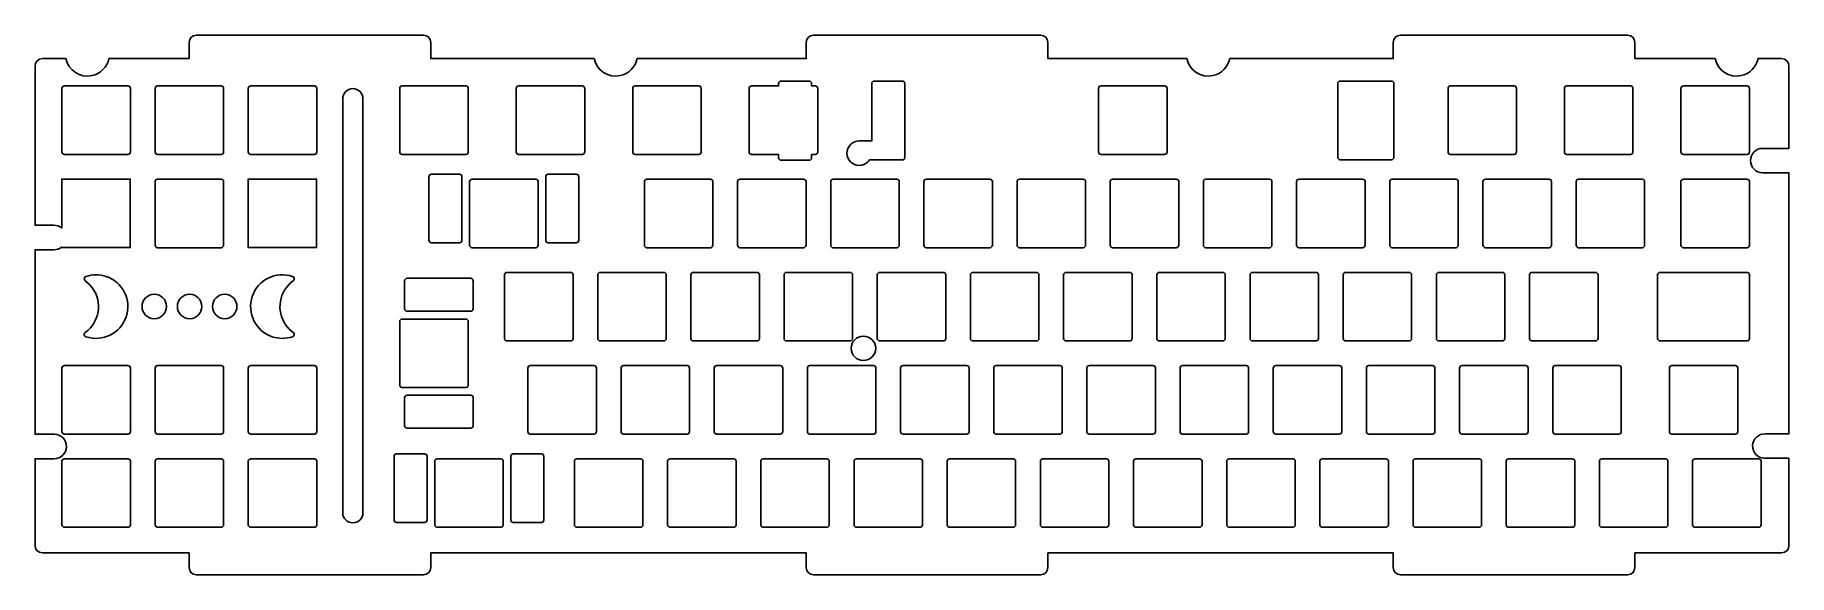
# Model space of a CAD drawing. Header units: millimetres. Extents: x -31 to 328, y 50 to 160.
import ezdxf

# ---------------------------------------------------------------- set-up
doc = ezdxf.new("R2010")
doc.units = ezdxf.units.MM
doc.header["$MEASUREMENT"] = 0
doc.layers.get('0').update_dxf_attribs({"lineweight": 0})

# ---------------------------------------------------------------- blocks, each defined once
blk = doc.blocks.new('Block_1')
at = {"color": 18, "lineweight": 25, "true_color": 0x000000}
blk.add_open_spline([(247.23, 150.57), (247.23, 150.57), (247.23, 135.5), (247.23, 135.5), (247.23, 135.22), (247, 135), (246.73, 135), (246.73, 135), (236.23, 135), (236.23, 135), (235.95, 135), (235.73, 135.22), (235.73, 135.5), (235.73, 135.5), (235.73, 150.58), (235.73, 150.58), (235.73, 150.85), (235.95, 151.08), (236.23, 151.08), (236.23, 151.08), (246.73, 151.08), (246.73, 151.08), (247, 151.08), (247.23, 150.85), (247.23, 150.57)], degree=3, knots=[0, 0, 0, 0, 1, 1, 1, 2, 2, 2, 3, 3, 3, 4, 4, 4, 5, 5, 5, 6, 6, 6, 7, 7, 7, 8, 8, 8, 8], dxfattribs=at)
blk = doc.blocks.new('Block_0')
at = {"color": 18, "lineweight": 25, "true_color": 0x000000}
blk.add_open_spline([(129.41, 149.57), (129.41, 149.57), (129.41, 136.57), (129.41, 136.57), (129.41, 136.36), (129.29, 136.18), (129.1, 136.11), (129.04, 136.08), (128.98, 136.07), (128.91, 136.07), (128.91, 136.07), (128.17, 136.07), (128.17, 136.07), (128.17, 136.07), (128.17, 135.39), (128.17, 135.39), (128.17, 135.11), (127.95, 134.89), (127.68, 134.89), (127.68, 134.89), (121.93, 134.89), (121.93, 134.89), (121.65, 134.89), (121.43, 135.11), (121.43, 135.39), (121.43, 135.39), (121.43, 136.07), (121.43, 136.07), (121.43, 136.07), (115.91, 136.07), (115.91, 136.07), (115.85, 136.07), (115.78, 136.08), (115.72, 136.11), (115.54, 136.19), (115.41, 136.36), (115.41, 136.57), (115.41, 136.57), (115.41, 149.57), (115.41, 149.57), (115.41, 149.68), (115.44, 149.78), (115.5, 149.86), (115.51, 149.87), (115.52, 149.89), (115.54, 149.9), (115.55, 149.92), (115.57, 149.93), (115.58, 149.94), (115.59, 149.96), (115.61, 149.97), (115.63, 149.98), (115.68, 150.02), (115.74, 150.05), (115.81, 150.06), (115.84, 150.07), (115.88, 150.07), (115.91, 150.07), (115.91, 150.07), (121.43, 150.07), (121.43, 150.07), (121.43, 150.07), (121.43, 150.58), (121.43, 150.58), (121.43, 150.85), (121.65, 151.08), (121.93, 151.08), (121.93, 151.08), (127.68, 151.08), (127.68, 151.08), (127.95, 151.08), (128.17, 150.85), (128.17, 150.58), (128.17, 150.58), (128.17, 150.07), (128.17, 150.07), (128.17, 150.07), (128.91, 150.07), (128.91, 150.07), (129.19, 150.07), (129.41, 149.85), (129.41, 149.57)], degree=3, knots=[0, 0, 0, 0, 1, 1, 1, 2, 2, 2, 3, 3, 3, 4, 4, 4, 5, 5, 5, 6, 6, 6, 7, 7, 7, 8, 8, 8, 9, 9, 9, 10, 10, 10, 11, 11, 11, 12, 12, 12, 13, 13, 13, 14, 14, 14, 15, 15, 15, 16, 16, 16, 17, 17, 17, 18, 18, 18, 19, 19, 19, 20, 20, 20, 21, 21, 21, 22, 22, 22, 23, 23, 23, 24, 24, 24, 25, 25, 25, 26, 26, 26, 27, 27, 27, 27], dxfattribs=at)
blk.add_blockref('Block_1', (0, 0))

msp = doc.modelspace()

# ---------------------------------------------------------------- linework, layer by layer
at = {"color": 18, "lineweight": 25, "true_color": 0x000000}
msp.add_lwpolyline([(26.98, 117.03), (12.98, 117.03), (12.98, 131.03), (26.98, 131.03)], close=True, dxfattribs=at)
for centre in [(-6.22, 105), (1, 105), (8.18, 105), (138.77, 96.45)]:
    msp.add_circle(centre, 2.5, dxfattribs=at)
for points, knots in [([(-25.12, 121.02), (-25.12, 121.02), (-25.12, 131.03), (-25.12, 131.03), (-25.12, 131.03), (-11.12, 131.03), (-11.12, 131.03), (-11.12, 131.03), (-11.12, 117.03), (-11.12, 117.03), (-11.12, 117.03), (-25.12, 117.03), (-25.12, 117.03), (-25.12, 117.03), (-25.12, 117.18), (-25.12, 117.18), (-25.58, 116.8), (-26.15, 116.6), (-26.74, 116.6), (-26.74, 116.6), (-30.59, 116.6), (-30.59, 116.6), (-30.59, 116.6), (-30.59, 78.89), (-30.59, 78.89), (-30.59, 78.89), (-26.72, 78.89), (-26.72, 78.89), (-26.69, 78.89), (-26.66, 78.89), (-26.62, 78.89), (-25.24, 78.87), (-24.14, 77.72), (-24.17, 76.34), (-24.2, 74.96), (-25.34, 73.87), (-26.72, 73.89), (-26.72, 73.89), (-30.59, 73.89), (-30.59, 73.89), (-30.59, 73.89), (-30.59, 56.15), (-30.59, 56.15), (-30.59, 55.32), (-29.92, 54.65), (-29.09, 54.65), (-29.09, 54.65), (0.91, 54.65), (0.91, 54.65), (0.91, 54.65), (0.91, 51.65), (0.91, 51.65), (0.91, 50.82), (1.58, 50.15), (2.41, 50.15), (2.41, 50.15), (48.81, 50.15), (48.81, 50.15), (49.64, 50.15), (50.31, 50.82), (50.31, 51.65), (50.31, 51.65), (50.31, 54.65), (50.31, 54.65), (50.31, 54.65), (127.08, 54.65), (127.08, 54.65), (127.08, 54.65), (127.08, 51.65), (127.08, 51.65), (127.08, 50.82), (127.75, 50.15), (128.58, 50.15), (128.58, 50.15), (174.98, 50.15), (174.98, 50.15), (175.81, 50.15), (176.48, 50.82), (176.48, 51.65), (176.48, 51.65), (176.48, 54.65), (176.48, 54.65), (176.48, 54.65), (247.08, 54.65), (247.08, 54.65), (247.08, 54.65), (247.08, 51.65), (247.08, 51.65), (247.08, 50.82), (247.75, 50.15), (248.58, 50.15), (248.58, 50.15), (294.98, 50.15), (294.98, 50.15), (295.81, 50.15), (296.48, 50.82), (296.48, 51.65), (296.48, 51.65), (296.48, 54.65), (296.48, 54.65), (296.48, 54.65), (326.48, 54.65), (326.48, 54.65), (327.31, 54.65), (327.98, 55.32), (327.98, 56.15), (327.98, 56.15), (327.98, 73.97), (327.98, 73.97), (327.98, 73.97), (322.96, 73.97), (322.96, 73.97), (322.96, 73.97), (322.96, 73.98), (322.96, 73.98), (321.58, 74.02), (320.5, 75.18), (320.55, 76.56), (320.6, 77.94), (321.76, 79.02), (323.14, 78.97), (323.14, 78.97), (327.98, 78.97), (327.98, 78.97), (327.98, 78.97), (327.98, 132.32), (327.98, 132.32), (327.98, 132.32), (322.63, 132.32), (322.63, 132.32), (322.63, 132.32), (322.63, 132.32), (322.63, 132.32), (321.25, 132.32), (320.13, 133.44), (320.13, 134.82), (320.13, 136.2), (321.25, 137.32), (322.63, 137.32), (322.63, 137.32), (327.98, 137.32), (327.98, 137.32), (327.98, 137.32), (327.98, 154.16), (327.98, 154.16), (327.98, 154.99), (327.31, 155.66), (326.48, 155.66), (326.48, 155.66), (321.68, 155.66), (321.68, 155.66), (321.32, 153.91), (319.95, 152.55), (318.2, 152.18), (315.77, 151.67), (313.38, 153.23), (312.87, 155.66), (312.87, 155.66), (296.48, 155.66), (296.48, 155.66), (296.48, 155.66), (296.48, 158.96), (296.48, 158.96), (296.48, 159.79), (295.81, 160.46), (294.98, 160.46), (294.98, 160.46), (248.58, 160.46), (248.58, 160.46), (247.75, 160.46), (247.08, 159.79), (247.08, 158.96), (247.08, 158.96), (247.08, 155.66), (247.08, 155.66), (247.08, 155.66), (213.68, 155.66), (213.68, 155.66), (213.32, 153.91), (211.95, 152.55), (210.2, 152.18), (207.77, 151.67), (205.38, 153.23), (204.87, 155.66), (204.87, 155.66), (176.48, 155.66), (176.48, 155.66), (176.48, 155.66), (176.48, 158.96), (176.48, 158.96), (176.48, 159.79), (175.81, 160.46), (174.98, 160.46), (174.98, 160.46), (128.58, 160.46), (128.58, 160.46), (127.75, 160.46), (127.08, 159.79), (127.08, 158.96), (127.08, 158.96), (127.08, 155.66), (127.08, 155.66), (127.08, 155.66), (92.52, 155.66), (92.52, 155.66), (92.15, 153.91), (90.78, 152.55), (89.03, 152.18), (86.6, 151.67), (84.22, 153.23), (83.71, 155.66), (83.71, 155.66), (50.31, 155.66), (50.31, 155.66), (50.31, 155.66), (50.31, 158.96), (50.31, 158.96), (50.31, 159.79), (49.64, 160.46), (48.81, 160.46), (48.81, 160.46), (2.41, 160.46), (2.41, 160.46), (1.58, 160.46), (0.91, 159.79), (0.91, 158.96), (0.91, 158.96), (0.91, 155.66), (0.91, 155.66), (0.91, 155.66), (-15.48, 155.66), (-15.48, 155.66), (-15.85, 153.91), (-17.22, 152.55), (-18.97, 152.18), (-21.4, 151.67), (-23.78, 153.23), (-24.29, 155.66), (-24.29, 155.66), (-29.09, 155.66), (-29.09, 155.66), (-29.92, 155.66), (-30.59, 154.99), (-30.59, 154.16), (-30.59, 154.16), (-30.59, 121.6), (-30.59, 121.6), (-30.59, 121.6), (-26.74, 121.6), (-26.74, 121.6), (-26.74, 121.6), (-26.74, 121.6), (-26.74, 121.6), (-26.15, 121.61), (-25.58, 121.4), (-25.12, 121.02)], [0, 0, 0, 0, 1, 1, 1, 2, 2, 2, 3, 3, 3, 4, 4, 4, 5, 5, 5, 6, 6, 6, 7, 7, 7, 8, 8, 8, 9, 9, 9, 10, 10, 10, 11, 11, 11, 12, 12, 12, 13, 13, 13, 14, 14, 14, 15, 15, 15, 16, 16, 16, 17, 17, 17, 18, 18, 18, 19, 19, 19, 20, 20, 20, 21, 21, 21, 22, 22, 22, 23, 23, 23, 24, 24, 24, 25, 25, 25, 26, 26, 26, 27, 27, 27, 28, 28, 28, 29, 29, 29, 30, 30, 30, 31, 31, 31, 32, 32, 32, 33, 33, 33, 34, 34, 34, 35, 35, 35, 36, 36, 36, 37, 37, 37, 38, 38, 38, 39, 39, 39, 40, 40, 40, 41, 41, 41, 42, 42, 42, 43, 43, 43, 44, 44, 44, 45, 45, 45, 46, 46, 46, 47, 47, 47, 48, 48, 48, 49, 49, 49, 50, 50, 50, 51, 51, 51, 52, 52, 52, 53, 53, 53, 54, 54, 54, 55, 55, 55, 56, 56, 56, 57, 57, 57, 58, 58, 58, 59, 59, 59, 60, 60, 60, 61, 61, 61, 62, 62, 62, 63, 63, 63, 64, 64, 64, 65, 65, 65, 66, 66, 66, 67, 67, 67, 68, 68, 68, 69, 69, 69, 70, 70, 70, 71, 71, 71, 72, 72, 72, 73, 73, 73, 74, 74, 74, 75, 75, 75, 76, 76, 76, 77, 77, 77, 78, 78, 78, 79, 79, 79, 80, 80, 80, 81, 81, 81, 82, 82, 82, 83, 83, 83, 84, 84, 84, 85, 85, 85, 85]), ([(147.22, 150.57), (147.22, 150.57), (147.22, 135.45), (147.22, 135.45), (147.22, 135.18), (147, 134.95), (146.72, 134.95), (146.72, 134.95), (139.98, 134.95), (139.98, 134.95), (139.53, 134.28), (138.76, 133.83), (137.89, 133.83), (136.51, 133.83), (135.39, 134.95), (135.39, 136.33), (135.39, 137.71), (136.51, 138.83), (137.89, 138.83), (137.89, 138.83), (140.47, 138.83), (140.47, 138.83), (140.47, 138.83), (140.47, 150.57), (140.47, 150.57), (140.47, 150.85), (140.7, 151.07), (140.98, 151.07), (140.98, 151.07), (146.72, 151.07), (146.72, 151.07), (147, 151.07), (147.22, 150.85), (147.22, 150.57)], [0, 0, 0, 0, 1, 1, 1, 2, 2, 2, 3, 3, 3, 4, 4, 4, 5, 5, 5, 6, 6, 6, 7, 7, 7, 8, 8, 8, 9, 9, 9, 10, 10, 10, 11, 11, 11, 11]), ([(-24.59, 150.07), (-24.59, 150.07), (-11.59, 150.07), (-11.59, 150.07), (-11.31, 150.07), (-11.09, 149.85), (-11.09, 149.57), (-11.09, 149.57), (-11.09, 136.57), (-11.09, 136.57), (-11.09, 136.29), (-11.31, 136.07), (-11.59, 136.07), (-11.59, 136.07), (-24.59, 136.07), (-24.59, 136.07), (-24.86, 136.07), (-25.09, 136.29), (-25.09, 136.57), (-25.09, 136.57), (-25.09, 149.57), (-25.09, 149.57), (-25.09, 149.85), (-24.86, 150.07), (-24.59, 150.07)], [0, 0, 0, 0, 1, 1, 1, 2, 2, 2, 3, 3, 3, 4, 4, 4, 5, 5, 5, 6, 6, 6, 7, 7, 7, 8, 8, 8, 8]), ([(7.46, 136.07), (7.46, 136.07), (-5.54, 136.07), (-5.54, 136.07), (-5.81, 136.07), (-6.04, 136.29), (-6.04, 136.57), (-6.04, 136.57), (-6.04, 149.57), (-6.04, 149.57), (-6.04, 149.85), (-5.81, 150.07), (-5.54, 150.07), (-5.54, 150.07), (7.46, 150.07), (7.46, 150.07), (7.74, 150.07), (7.96, 149.85), (7.96, 149.57), (7.96, 149.57), (7.96, 136.57), (7.96, 136.57), (7.96, 136.29), (7.74, 136.07), (7.46, 136.07)], [0, 0, 0, 0, 1, 1, 1, 2, 2, 2, 3, 3, 3, 4, 4, 4, 5, 5, 5, 6, 6, 6, 7, 7, 7, 8, 8, 8, 8]), ([(27.01, 149.57), (27.01, 149.85), (26.79, 150.07), (26.51, 150.07), (26.51, 150.07), (13.51, 150.07), (13.51, 150.07), (13.24, 150.07), (13.01, 149.85), (13.01, 149.57), (13.01, 149.57), (13.01, 136.57), (13.01, 136.57), (13.01, 136.29), (13.24, 136.07), (13.51, 136.07), (13.51, 136.07), (26.51, 136.07), (26.51, 136.07), (26.79, 136.07), (27.01, 136.29), (27.01, 136.57), (27.01, 136.57), (27.01, 149.57), (27.01, 149.57)], [0, 0, 0, 0, 1, 1, 1, 2, 2, 2, 3, 3, 3, 4, 4, 4, 5, 5, 5, 6, 6, 6, 7, 7, 7, 8, 8, 8, 8]), ([(32.32, 62.85), (32.32, 61.71), (33.25, 60.78), (34.38, 60.78), (35.52, 60.78), (36.45, 61.71), (36.45, 62.85), (36.45, 62.85), (36.45, 147.46), (36.45, 147.46), (36.45, 148.6), (35.52, 149.52), (34.38, 149.52), (33.25, 149.52), (32.32, 148.6), (32.32, 147.46), (32.32, 147.46), (32.32, 62.85), (32.32, 62.85)], [0, 0, 0, 0, 1, 1, 1, 2, 2, 2, 3, 3, 3, 4, 4, 4, 5, 5, 5, 6, 6, 6, 6]), ([(43.97, 136.57), (43.97, 136.57), (43.97, 149.57), (43.97, 149.57), (43.97, 149.85), (44.19, 150.07), (44.47, 150.07), (44.47, 150.07), (57.47, 150.07), (57.47, 150.07), (57.75, 150.07), (57.97, 149.85), (57.97, 149.57), (57.97, 149.57), (57.97, 136.57), (57.97, 136.57), (57.97, 136.29), (57.75, 136.07), (57.47, 136.07), (57.47, 136.07), (44.47, 136.07), (44.47, 136.07), (44.19, 136.07), (43.97, 136.29), (43.97, 136.57)], [0, 0, 0, 0, 1, 1, 1, 2, 2, 2, 3, 3, 3, 4, 4, 4, 5, 5, 5, 6, 6, 6, 7, 7, 7, 8, 8, 8, 8]), ([(81.28, 136.07), (81.56, 136.07), (81.78, 136.29), (81.78, 136.57), (81.78, 136.57), (81.78, 149.57), (81.78, 149.57), (81.78, 149.85), (81.56, 150.07), (81.28, 150.07), (81.28, 150.07), (68.28, 150.07), (68.28, 150.07), (68.01, 150.07), (67.78, 149.85), (67.78, 149.57), (67.78, 149.57), (67.78, 136.57), (67.78, 136.57), (67.78, 136.29), (68.01, 136.07), (68.28, 136.07), (68.28, 136.07), (81.28, 136.07), (81.28, 136.07)], [0, 0, 0, 0, 1, 1, 1, 2, 2, 2, 3, 3, 3, 4, 4, 4, 5, 5, 5, 6, 6, 6, 7, 7, 7, 8, 8, 8, 8]), ([(91.59, 136.57), (91.59, 136.57), (91.59, 149.57), (91.59, 149.57), (91.59, 149.85), (91.82, 150.07), (92.09, 150.07), (92.09, 150.07), (105.09, 150.07), (105.09, 150.07), (105.37, 150.07), (105.59, 149.85), (105.59, 149.57), (105.59, 149.57), (105.59, 136.57), (105.59, 136.57), (105.59, 136.29), (105.37, 136.07), (105.09, 136.07), (105.09, 136.07), (92.09, 136.07), (92.09, 136.07), (91.82, 136.07), (91.59, 136.29), (91.59, 136.57)], [0, 0, 0, 0, 1, 1, 1, 2, 2, 2, 3, 3, 3, 4, 4, 4, 5, 5, 5, 6, 6, 6, 7, 7, 7, 8, 8, 8, 8]), ([(115.72, 136.11), (115.53, 136.18), (115.41, 136.36), (115.41, 136.57), (115.41, 136.57), (115.41, 149.57), (115.41, 149.57), (115.41, 149.68), (115.44, 149.78), (115.5, 149.86), (115.44, 149.78), (115.41, 149.68), (115.41, 149.57), (115.41, 149.57), (115.41, 136.57), (115.41, 136.57), (115.41, 136.36), (115.54, 136.19), (115.72, 136.11)], [0, 0, 0, 0, 1, 1, 1, 2, 2, 2, 3, 3, 3, 4, 4, 4, 5, 5, 5, 6, 6, 6, 6]), ([(200.84, 149.57), (200.84, 149.57), (200.84, 136.57), (200.84, 136.57), (200.84, 136.29), (200.62, 136.07), (200.34, 136.07), (200.34, 136.07), (187.34, 136.07), (187.34, 136.07), (187.07, 136.07), (186.84, 136.29), (186.84, 136.57), (186.84, 136.57), (186.84, 149.57), (186.84, 149.57), (186.84, 149.85), (187.07, 150.07), (187.34, 150.07), (187.34, 150.07), (200.34, 150.07), (200.34, 150.07), (200.62, 150.07), (200.84, 149.85), (200.84, 149.57)], [0, 0, 0, 0, 1, 1, 1, 2, 2, 2, 3, 3, 3, 4, 4, 4, 5, 5, 5, 6, 6, 6, 7, 7, 7, 8, 8, 8, 8]), ([(272.28, 149.57), (272.28, 149.57), (272.28, 136.57), (272.28, 136.57), (272.28, 136.29), (272.06, 136.07), (271.78, 136.07), (271.78, 136.07), (258.78, 136.07), (258.78, 136.07), (258.51, 136.07), (258.28, 136.29), (258.28, 136.57), (258.28, 136.57), (258.28, 149.57), (258.28, 149.57), (258.28, 149.85), (258.51, 150.07), (258.78, 150.07), (258.78, 150.07), (271.78, 150.07), (271.78, 150.07), (272.06, 150.07), (272.28, 149.85), (272.28, 149.57)], [0, 0, 0, 0, 1, 1, 1, 2, 2, 2, 3, 3, 3, 4, 4, 4, 5, 5, 5, 6, 6, 6, 7, 7, 7, 8, 8, 8, 8]), ([(282.59, 150.07), (282.59, 150.07), (295.59, 150.07), (295.59, 150.07), (295.87, 150.07), (296.09, 149.85), (296.09, 149.57), (296.09, 149.57), (296.09, 136.57), (296.09, 136.57), (296.09, 136.29), (295.87, 136.07), (295.59, 136.07), (295.59, 136.07), (282.59, 136.07), (282.59, 136.07), (282.32, 136.07), (282.09, 136.29), (282.09, 136.57), (282.09, 136.57), (282.09, 149.57), (282.09, 149.57), (282.09, 149.85), (282.32, 150.07), (282.59, 150.07)], [0, 0, 0, 0, 1, 1, 1, 2, 2, 2, 3, 3, 3, 4, 4, 4, 5, 5, 5, 6, 6, 6, 7, 7, 7, 8, 8, 8, 8]), ([(306.41, 150.07), (306.13, 150.07), (305.91, 149.85), (305.91, 149.57), (305.91, 149.57), (305.91, 136.57), (305.91, 136.57), (305.91, 136.29), (306.13, 136.07), (306.41, 136.07), (306.41, 136.07), (319.41, 136.07), (319.41, 136.07), (319.68, 136.07), (319.91, 136.29), (319.91, 136.57), (319.91, 136.57), (319.91, 149.57), (319.91, 149.57), (319.91, 149.85), (319.68, 150.07), (319.41, 150.07), (319.41, 150.07), (306.41, 150.07), (306.41, 150.07)], [0, 0, 0, 0, 1, 1, 1, 2, 2, 2, 3, 3, 3, 4, 4, 4, 5, 5, 5, 6, 6, 6, 7, 7, 7, 8, 8, 8, 8]), ([(-5.54, 131.02), (-5.81, 131.02), (-6.04, 130.8), (-6.04, 130.52), (-6.04, 130.52), (-6.04, 117.52), (-6.04, 117.52), (-6.04, 117.24), (-5.81, 117.02), (-5.54, 117.02), (-5.54, 117.02), (7.46, 117.02), (7.46, 117.02), (7.74, 117.02), (7.96, 117.24), (7.96, 117.52), (7.96, 117.52), (7.96, 130.52), (7.96, 130.52), (7.96, 130.8), (7.74, 131.02), (7.46, 131.02), (7.46, 131.02), (-5.54, 131.02), (-5.54, 131.02)], [0, 0, 0, 0, 1, 1, 1, 2, 2, 2, 3, 3, 3, 4, 4, 4, 5, 5, 5, 6, 6, 6, 7, 7, 7, 8, 8, 8, 8]), ([(56.69, 131.52), (56.69, 131.52), (56.69, 118.52), (56.69, 118.52), (56.69, 118.24), (56.47, 118.02), (56.19, 118.02), (56.19, 118.02), (50.44, 118.02), (50.44, 118.02), (50.17, 118.02), (49.94, 118.24), (49.94, 118.52), (49.94, 118.52), (49.94, 131.52), (49.94, 131.52), (49.94, 131.8), (50.17, 132.02), (50.44, 132.02), (50.44, 132.02), (56.19, 132.02), (56.19, 132.02), (56.47, 132.02), (56.69, 131.8), (56.69, 131.52)], [0, 0, 0, 0, 1, 1, 1, 2, 2, 2, 3, 3, 3, 4, 4, 4, 5, 5, 5, 6, 6, 6, 7, 7, 7, 8, 8, 8, 8]), ([(58.76, 131.02), (58.76, 131.02), (71.76, 131.02), (71.76, 131.02), (72.03, 131.02), (72.26, 130.8), (72.26, 130.52), (72.26, 130.52), (72.26, 117.52), (72.26, 117.52), (72.26, 117.24), (72.03, 117.02), (71.76, 117.02), (71.76, 117.02), (58.76, 117.02), (58.76, 117.02), (58.48, 117.02), (58.26, 117.24), (58.26, 117.52), (58.26, 117.52), (58.26, 130.52), (58.26, 130.52), (58.26, 130.8), (58.48, 131.02), (58.76, 131.02)], [0, 0, 0, 0, 1, 1, 1, 2, 2, 2, 3, 3, 3, 4, 4, 4, 5, 5, 5, 6, 6, 6, 7, 7, 7, 8, 8, 8, 8]), ([(80.07, 118.02), (80.35, 118.02), (80.57, 118.24), (80.57, 118.52), (80.57, 118.52), (80.57, 131.52), (80.57, 131.52), (80.57, 131.8), (80.35, 132.02), (80.07, 132.02), (80.07, 132.02), (74.32, 132.02), (74.32, 132.02), (74.04, 132.02), (73.82, 131.8), (73.82, 131.52), (73.82, 131.52), (73.82, 118.52), (73.82, 118.52), (73.82, 118.24), (74.04, 118.02), (74.32, 118.02), (74.32, 118.02), (80.07, 118.02), (80.07, 118.02)], [0, 0, 0, 0, 1, 1, 1, 2, 2, 2, 3, 3, 3, 4, 4, 4, 5, 5, 5, 6, 6, 6, 7, 7, 7, 8, 8, 8, 8]), ([(107.98, 130.52), (107.98, 130.52), (107.98, 117.52), (107.98, 117.52), (107.98, 117.24), (107.75, 117.02), (107.48, 117.02), (107.48, 117.02), (94.48, 117.02), (94.48, 117.02), (94.2, 117.02), (93.98, 117.24), (93.98, 117.52), (93.98, 117.52), (93.98, 130.52), (93.98, 130.52), (93.98, 130.8), (94.2, 131.02), (94.48, 131.02), (94.48, 131.02), (107.48, 131.02), (107.48, 131.02), (107.75, 131.02), (107.98, 130.8), (107.98, 130.52)], [0, 0, 0, 0, 1, 1, 1, 2, 2, 2, 3, 3, 3, 4, 4, 4, 5, 5, 5, 6, 6, 6, 7, 7, 7, 8, 8, 8, 8]), ([(126.53, 117.02), (126.8, 117.02), (127.03, 117.24), (127.03, 117.52), (127.03, 117.52), (127.03, 130.52), (127.03, 130.52), (127.03, 130.8), (126.8, 131.02), (126.53, 131.02), (126.53, 131.02), (113.53, 131.02), (113.53, 131.02), (113.25, 131.02), (113.03, 130.8), (113.03, 130.52), (113.03, 130.52), (113.03, 117.52), (113.03, 117.52), (113.03, 117.24), (113.25, 117.02), (113.53, 117.02), (113.53, 117.02), (126.53, 117.02), (126.53, 117.02)], [0, 0, 0, 0, 1, 1, 1, 2, 2, 2, 3, 3, 3, 4, 4, 4, 5, 5, 5, 6, 6, 6, 7, 7, 7, 8, 8, 8, 8]), ([(145.58, 117.02), (145.85, 117.02), (146.08, 117.24), (146.08, 117.52), (146.08, 117.52), (146.08, 130.52), (146.08, 130.52), (146.08, 130.8), (145.85, 131.02), (145.58, 131.02), (145.58, 131.02), (132.58, 131.02), (132.58, 131.02), (132.3, 131.02), (132.08, 130.8), (132.08, 130.52), (132.08, 130.52), (132.08, 117.52), (132.08, 117.52), (132.08, 117.24), (132.3, 117.02), (132.58, 117.02), (132.58, 117.02), (145.58, 117.02), (145.58, 117.02)], [0, 0, 0, 0, 1, 1, 1, 2, 2, 2, 3, 3, 3, 4, 4, 4, 5, 5, 5, 6, 6, 6, 7, 7, 7, 8, 8, 8, 8]), ([(165.13, 130.52), (165.13, 130.8), (164.9, 131.02), (164.63, 131.02), (164.63, 131.02), (151.63, 131.02), (151.63, 131.02), (151.35, 131.02), (151.13, 130.8), (151.13, 130.52), (151.13, 130.52), (151.13, 117.52), (151.13, 117.52), (151.13, 117.24), (151.35, 117.02), (151.63, 117.02), (151.63, 117.02), (164.63, 117.02), (164.63, 117.02), (164.9, 117.02), (165.13, 117.24), (165.13, 117.52), (165.13, 117.52), (165.13, 130.52), (165.13, 130.52)], [0, 0, 0, 0, 1, 1, 1, 2, 2, 2, 3, 3, 3, 4, 4, 4, 5, 5, 5, 6, 6, 6, 7, 7, 7, 8, 8, 8, 8]), ([(170.18, 117.52), (170.18, 117.24), (170.4, 117.02), (170.68, 117.02), (170.68, 117.02), (183.68, 117.02), (183.68, 117.02), (183.95, 117.02), (184.18, 117.24), (184.18, 117.52), (184.18, 117.52), (184.18, 130.52), (184.18, 130.52), (184.18, 130.8), (183.95, 131.02), (183.68, 131.02), (183.68, 131.02), (170.68, 131.02), (170.68, 131.02), (170.4, 131.02), (170.18, 130.8), (170.18, 130.52), (170.18, 130.52), (170.18, 117.52), (170.18, 117.52)], [0, 0, 0, 0, 1, 1, 1, 2, 2, 2, 3, 3, 3, 4, 4, 4, 5, 5, 5, 6, 6, 6, 7, 7, 7, 8, 8, 8, 8]), ([(203.23, 130.52), (203.23, 130.8), (203, 131.02), (202.73, 131.02), (202.73, 131.02), (189.73, 131.02), (189.73, 131.02), (189.45, 131.02), (189.23, 130.8), (189.23, 130.52), (189.23, 130.52), (189.23, 117.52), (189.23, 117.52), (189.23, 117.24), (189.45, 117.02), (189.73, 117.02), (189.73, 117.02), (202.73, 117.02), (202.73, 117.02), (203, 117.02), (203.23, 117.24), (203.23, 117.52), (203.23, 117.52), (203.23, 130.52), (203.23, 130.52)], [0, 0, 0, 0, 1, 1, 1, 2, 2, 2, 3, 3, 3, 4, 4, 4, 5, 5, 5, 6, 6, 6, 7, 7, 7, 8, 8, 8, 8]), ([(221.78, 117.02), (221.78, 117.02), (208.78, 117.02), (208.78, 117.02), (208.5, 117.02), (208.28, 117.24), (208.28, 117.52), (208.28, 117.52), (208.28, 130.52), (208.28, 130.52), (208.28, 130.8), (208.5, 131.02), (208.78, 131.02), (208.78, 131.02), (221.78, 131.02), (221.78, 131.02), (222.05, 131.02), (222.28, 130.8), (222.28, 130.52), (222.28, 130.52), (222.28, 117.52), (222.28, 117.52), (222.28, 117.24), (222.05, 117.02), (221.78, 117.02)], [0, 0, 0, 0, 1, 1, 1, 2, 2, 2, 3, 3, 3, 4, 4, 4, 5, 5, 5, 6, 6, 6, 7, 7, 7, 8, 8, 8, 8]), ([(240.83, 117.02), (240.83, 117.02), (227.83, 117.02), (227.83, 117.02), (227.55, 117.02), (227.33, 117.24), (227.33, 117.52), (227.33, 117.52), (227.33, 130.52), (227.33, 130.52), (227.33, 130.8), (227.55, 131.02), (227.83, 131.02), (227.83, 131.02), (240.83, 131.02), (240.83, 131.02), (241.1, 131.02), (241.33, 130.8), (241.33, 130.52), (241.33, 130.52), (241.33, 117.52), (241.33, 117.52), (241.33, 117.24), (241.1, 117.02), (240.83, 117.02)], [0, 0, 0, 0, 1, 1, 1, 2, 2, 2, 3, 3, 3, 4, 4, 4, 5, 5, 5, 6, 6, 6, 7, 7, 7, 8, 8, 8, 8]), ([(246.38, 117.52), (246.38, 117.24), (246.6, 117.02), (246.88, 117.02), (246.88, 117.02), (259.88, 117.02), (259.88, 117.02), (260.15, 117.02), (260.38, 117.24), (260.38, 117.52), (260.38, 117.52), (260.38, 130.52), (260.38, 130.52), (260.38, 130.8), (260.15, 131.02), (259.88, 131.02), (259.88, 131.02), (246.88, 131.02), (246.88, 131.02), (246.6, 131.02), (246.38, 130.8), (246.38, 130.52), (246.38, 130.52), (246.38, 117.52), (246.38, 117.52)], [0, 0, 0, 0, 1, 1, 1, 2, 2, 2, 3, 3, 3, 4, 4, 4, 5, 5, 5, 6, 6, 6, 7, 7, 7, 8, 8, 8, 8]), ([(265.43, 117.52), (265.43, 117.52), (265.43, 130.52), (265.43, 130.52), (265.43, 130.8), (265.65, 131.02), (265.93, 131.02), (265.93, 131.02), (278.93, 131.02), (278.93, 131.02), (279.2, 131.02), (279.43, 130.8), (279.43, 130.52), (279.43, 130.52), (279.43, 117.52), (279.43, 117.52), (279.43, 117.24), (279.2, 117.02), (278.93, 117.02), (278.93, 117.02), (265.93, 117.02), (265.93, 117.02), (265.65, 117.02), (265.43, 117.24), (265.43, 117.52)], [0, 0, 0, 0, 1, 1, 1, 2, 2, 2, 3, 3, 3, 4, 4, 4, 5, 5, 5, 6, 6, 6, 7, 7, 7, 8, 8, 8, 8]), ([(284.98, 131.02), (284.7, 131.02), (284.48, 130.8), (284.48, 130.52), (284.48, 130.52), (284.48, 117.52), (284.48, 117.52), (284.48, 117.24), (284.7, 117.02), (284.98, 117.02), (284.98, 117.02), (297.98, 117.02), (297.98, 117.02), (298.25, 117.02), (298.48, 117.24), (298.48, 117.52), (298.48, 117.52), (298.48, 130.52), (298.48, 130.52), (298.48, 130.8), (298.25, 131.02), (297.98, 131.02), (297.98, 131.02), (284.98, 131.02), (284.98, 131.02)], [0, 0, 0, 0, 1, 1, 1, 2, 2, 2, 3, 3, 3, 4, 4, 4, 5, 5, 5, 6, 6, 6, 7, 7, 7, 8, 8, 8, 8]), ([(306.41, 131.02), (306.13, 131.02), (305.91, 130.8), (305.91, 130.52), (305.91, 130.52), (305.91, 117.52), (305.91, 117.52), (305.91, 117.24), (306.13, 117.02), (306.41, 117.02), (306.41, 117.02), (319.41, 117.02), (319.41, 117.02), (319.68, 117.02), (319.91, 117.24), (319.91, 117.52), (319.91, 117.52), (319.91, 130.52), (319.91, 130.52), (319.91, 130.8), (319.68, 131.02), (319.41, 131.02), (319.41, 131.02), (306.41, 131.02), (306.41, 131.02)], [0, 0, 0, 0, 1, 1, 1, 2, 2, 2, 3, 3, 3, 4, 4, 4, 5, 5, 5, 6, 6, 6, 7, 7, 7, 8, 8, 8, 8]), ([(-20.33, 99.7), (-17.42, 101.79), (-16.75, 105.85), (-18.84, 108.77), (-19.26, 109.34), (-19.76, 109.85), (-20.33, 110.26), (-20.42, 110.32), (-20.48, 110.4), (-20.51, 110.5), (-20.6, 110.77), (-20.46, 111.05), (-20.2, 111.14), (-18.85, 111.59), (-17.39, 111.59), (-16.05, 111.14), (-12.65, 109.99), (-10.82, 106.3), (-11.96, 102.9), (-13.11, 99.5), (-16.8, 97.67), (-20.2, 98.82), (-20.3, 98.85), (-20.39, 98.92), (-20.45, 99), (-20.61, 99.22), (-20.56, 99.54), (-20.33, 99.7)], [0, 0, 0, 0, 1, 1, 1, 2, 2, 2, 3, 3, 3, 4, 4, 4, 5, 5, 5, 6, 6, 6, 7, 7, 7, 8, 8, 8, 9, 9, 9, 9]), ([(22.18, 110.26), (19.27, 108.16), (18.6, 104.1), (20.7, 101.19), (21.11, 100.61), (21.61, 100.11), (22.18, 99.7), (22.27, 99.64), (22.33, 99.55), (22.37, 99.45), (22.46, 99.19), (22.31, 98.91), (22.05, 98.82), (20.71, 98.36), (19.25, 98.36), (17.9, 98.82), (14.5, 99.97), (12.67, 103.65), (13.82, 107.05), (14.96, 110.46), (18.65, 112.28), (22.05, 111.14), (22.15, 111.1), (22.24, 111.04), (22.3, 110.96), (22.46, 110.73), (22.41, 110.42), (22.18, 110.26)], [0, 0, 0, 0, 1, 1, 1, 2, 2, 2, 3, 3, 3, 4, 4, 4, 5, 5, 5, 6, 6, 6, 7, 7, 7, 8, 8, 8, 9, 9, 9, 9]), ([(65.9, 111.97), (65.62, 111.97), (65.4, 111.75), (65.4, 111.47), (65.4, 111.47), (65.4, 98.47), (65.4, 98.47), (65.4, 98.19), (65.62, 97.97), (65.9, 97.97), (65.9, 97.97), (78.9, 97.97), (78.9, 97.97), (79.18, 97.97), (79.4, 98.19), (79.4, 98.47), (79.4, 98.47), (79.4, 111.47), (79.4, 111.47), (79.4, 111.75), (79.18, 111.97), (78.9, 111.97), (78.9, 111.97), (65.9, 111.97), (65.9, 111.97)], [0, 0, 0, 0, 1, 1, 1, 2, 2, 2, 3, 3, 3, 4, 4, 4, 5, 5, 5, 6, 6, 6, 7, 7, 7, 8, 8, 8, 8]), ([(84.45, 98.47), (84.45, 98.47), (84.45, 111.47), (84.45, 111.47), (84.45, 111.75), (84.67, 111.97), (84.95, 111.97), (84.95, 111.97), (97.95, 111.97), (97.95, 111.97), (98.23, 111.97), (98.45, 111.75), (98.45, 111.47), (98.45, 111.47), (98.45, 98.47), (98.45, 98.47), (98.45, 98.19), (98.23, 97.97), (97.95, 97.97), (97.95, 97.97), (84.95, 97.97), (84.95, 97.97), (84.67, 97.97), (84.45, 98.19), (84.45, 98.47)], [0, 0, 0, 0, 1, 1, 1, 2, 2, 2, 3, 3, 3, 4, 4, 4, 5, 5, 5, 6, 6, 6, 7, 7, 7, 8, 8, 8, 8]), ([(117, 97.97), (117, 97.97), (104, 97.97), (104, 97.97), (103.72, 97.97), (103.5, 98.19), (103.5, 98.47), (103.5, 98.47), (103.5, 111.47), (103.5, 111.47), (103.5, 111.75), (103.72, 111.97), (104, 111.97), (104, 111.97), (117, 111.97), (117, 111.97), (117.28, 111.97), (117.5, 111.75), (117.5, 111.47), (117.5, 111.47), (117.5, 98.47), (117.5, 98.47), (117.5, 98.19), (117.28, 97.97), (117, 97.97)], [0, 0, 0, 0, 1, 1, 1, 2, 2, 2, 3, 3, 3, 4, 4, 4, 5, 5, 5, 6, 6, 6, 7, 7, 7, 8, 8, 8, 8]), ([(136.05, 97.97), (136.33, 97.97), (136.55, 98.19), (136.55, 98.47), (136.55, 98.47), (136.55, 111.47), (136.55, 111.47), (136.55, 111.75), (136.33, 111.97), (136.05, 111.97), (136.05, 111.97), (123.05, 111.97), (123.05, 111.97), (122.77, 111.97), (122.55, 111.75), (122.55, 111.47), (122.55, 111.47), (122.55, 98.47), (122.55, 98.47), (122.55, 98.19), (122.77, 97.97), (123.05, 97.97), (123.05, 97.97), (136.05, 97.97), (136.05, 97.97)], [0, 0, 0, 0, 1, 1, 1, 2, 2, 2, 3, 3, 3, 4, 4, 4, 5, 5, 5, 6, 6, 6, 7, 7, 7, 8, 8, 8, 8]), ([(142.1, 111.97), (142.1, 111.97), (155.1, 111.97), (155.1, 111.97), (155.38, 111.97), (155.6, 111.75), (155.6, 111.47), (155.6, 111.47), (155.6, 98.47), (155.6, 98.47), (155.6, 98.19), (155.38, 97.97), (155.1, 97.97), (155.1, 97.97), (142.1, 97.97), (142.1, 97.97), (141.82, 97.97), (141.6, 98.19), (141.6, 98.47), (141.6, 98.47), (141.6, 111.47), (141.6, 111.47), (141.6, 111.75), (141.82, 111.97), (142.1, 111.97)], [0, 0, 0, 0, 1, 1, 1, 2, 2, 2, 3, 3, 3, 4, 4, 4, 5, 5, 5, 6, 6, 6, 7, 7, 7, 8, 8, 8, 8]), ([(161.15, 111.97), (161.15, 111.97), (174.15, 111.97), (174.15, 111.97), (174.43, 111.97), (174.65, 111.75), (174.65, 111.47), (174.65, 111.47), (174.65, 98.47), (174.65, 98.47), (174.65, 98.19), (174.43, 97.97), (174.15, 97.97), (174.15, 97.97), (161.15, 97.97), (161.15, 97.97), (160.87, 97.97), (160.65, 98.19), (160.65, 98.47), (160.65, 98.47), (160.65, 111.47), (160.65, 111.47), (160.65, 111.75), (160.87, 111.97), (161.15, 111.97)], [0, 0, 0, 0, 1, 1, 1, 2, 2, 2, 3, 3, 3, 4, 4, 4, 5, 5, 5, 6, 6, 6, 7, 7, 7, 8, 8, 8, 8]), ([(180.2, 111.97), (179.92, 111.97), (179.7, 111.75), (179.7, 111.47), (179.7, 111.47), (179.7, 98.47), (179.7, 98.47), (179.7, 98.19), (179.92, 97.97), (180.2, 97.97), (180.2, 97.97), (193.2, 97.97), (193.2, 97.97), (193.48, 97.97), (193.7, 98.19), (193.7, 98.47), (193.7, 98.47), (193.7, 111.47), (193.7, 111.47), (193.7, 111.75), (193.48, 111.97), (193.2, 111.97), (193.2, 111.97), (180.2, 111.97), (180.2, 111.97)], [0, 0, 0, 0, 1, 1, 1, 2, 2, 2, 3, 3, 3, 4, 4, 4, 5, 5, 5, 6, 6, 6, 7, 7, 7, 8, 8, 8, 8]), ([(198.75, 98.47), (198.75, 98.47), (198.75, 111.47), (198.75, 111.47), (198.75, 111.75), (198.97, 111.97), (199.25, 111.97), (199.25, 111.97), (212.25, 111.97), (212.25, 111.97), (212.53, 111.97), (212.75, 111.75), (212.75, 111.47), (212.75, 111.47), (212.75, 98.47), (212.75, 98.47), (212.75, 98.19), (212.53, 97.97), (212.25, 97.97), (212.25, 97.97), (199.25, 97.97), (199.25, 97.97), (198.97, 97.97), (198.75, 98.19), (198.75, 98.47)], [0, 0, 0, 0, 1, 1, 1, 2, 2, 2, 3, 3, 3, 4, 4, 4, 5, 5, 5, 6, 6, 6, 7, 7, 7, 8, 8, 8, 8]), ([(217.8, 98.47), (217.8, 98.47), (217.8, 111.47), (217.8, 111.47), (217.8, 111.75), (218.02, 111.97), (218.3, 111.97), (218.3, 111.97), (231.3, 111.97), (231.3, 111.97), (231.58, 111.97), (231.8, 111.75), (231.8, 111.47), (231.8, 111.47), (231.8, 98.47), (231.8, 98.47), (231.8, 98.19), (231.58, 97.97), (231.3, 97.97), (231.3, 97.97), (218.3, 97.97), (218.3, 97.97), (218.02, 97.97), (217.8, 98.19), (217.8, 98.47)], [0, 0, 0, 0, 1, 1, 1, 2, 2, 2, 3, 3, 3, 4, 4, 4, 5, 5, 5, 6, 6, 6, 7, 7, 7, 8, 8, 8, 8]), ([(250.35, 97.97), (250.35, 97.97), (237.35, 97.97), (237.35, 97.97), (237.07, 97.97), (236.85, 98.19), (236.85, 98.47), (236.85, 98.47), (236.85, 111.47), (236.85, 111.47), (236.85, 111.75), (237.07, 111.97), (237.35, 111.97), (237.35, 111.97), (250.35, 111.97), (250.35, 111.97), (250.63, 111.97), (250.85, 111.75), (250.85, 111.47), (250.85, 111.47), (250.85, 98.47), (250.85, 98.47), (250.85, 98.19), (250.63, 97.97), (250.35, 97.97)], [0, 0, 0, 0, 1, 1, 1, 2, 2, 2, 3, 3, 3, 4, 4, 4, 5, 5, 5, 6, 6, 6, 7, 7, 7, 8, 8, 8, 8]), ([(269.9, 111.47), (269.9, 111.47), (269.9, 98.47), (269.9, 98.47), (269.9, 98.19), (269.68, 97.97), (269.4, 97.97), (269.4, 97.97), (256.4, 97.97), (256.4, 97.97), (256.12, 97.97), (255.9, 98.19), (255.9, 98.47), (255.9, 98.47), (255.9, 111.47), (255.9, 111.47), (255.9, 111.75), (256.12, 111.97), (256.4, 111.97), (256.4, 111.97), (269.4, 111.97), (269.4, 111.97), (269.68, 111.97), (269.9, 111.75), (269.9, 111.47)], [0, 0, 0, 0, 1, 1, 1, 2, 2, 2, 3, 3, 3, 4, 4, 4, 5, 5, 5, 6, 6, 6, 7, 7, 7, 8, 8, 8, 8]), ([(288.95, 111.47), (288.95, 111.47), (288.95, 98.47), (288.95, 98.47), (288.95, 98.19), (288.73, 97.97), (288.45, 97.97), (288.45, 97.97), (275.45, 97.97), (275.45, 97.97), (275.17, 97.97), (274.95, 98.19), (274.95, 98.47), (274.95, 98.47), (274.95, 111.47), (274.95, 111.47), (274.95, 111.75), (275.17, 111.97), (275.45, 111.97), (275.45, 111.97), (288.45, 111.97), (288.45, 111.97), (288.73, 111.97), (288.95, 111.75), (288.95, 111.47)], [0, 0, 0, 0, 1, 1, 1, 2, 2, 2, 3, 3, 3, 4, 4, 4, 5, 5, 5, 6, 6, 6, 7, 7, 7, 8, 8, 8, 8]), ([(319.91, 111.47), (319.91, 111.47), (319.91, 98.47), (319.91, 98.47), (319.91, 98.19), (319.68, 97.97), (319.41, 97.97), (319.41, 97.97), (301.64, 97.97), (301.64, 97.97), (301.37, 97.97), (301.14, 98.19), (301.14, 98.47), (301.14, 98.47), (301.14, 111.47), (301.14, 111.47), (301.14, 111.75), (301.37, 111.97), (301.64, 111.97), (301.64, 111.97), (319.41, 111.97), (319.41, 111.97), (319.68, 111.97), (319.91, 111.75), (319.91, 111.47)], [0, 0, 0, 0, 1, 1, 1, 2, 2, 2, 3, 3, 3, 4, 4, 4, 5, 5, 5, 6, 6, 6, 7, 7, 7, 8, 8, 8, 8]), ([(58.47, 104.01), (58.75, 104.01), (58.97, 104.23), (58.97, 104.51), (58.97, 104.51), (58.97, 110.26), (58.97, 110.26), (58.97, 110.53), (58.75, 110.76), (58.47, 110.76), (58.47, 110.76), (45.47, 110.76), (45.47, 110.76), (45.19, 110.76), (44.97, 110.53), (44.97, 110.26), (44.97, 110.26), (44.97, 104.51), (44.97, 104.51), (44.97, 104.23), (45.19, 104.01), (45.47, 104.01), (45.47, 104.01), (58.47, 104.01), (58.47, 104.01)], [0, 0, 0, 0, 1, 1, 1, 2, 2, 2, 3, 3, 3, 4, 4, 4, 5, 5, 5, 6, 6, 6, 7, 7, 7, 8, 8, 8, 8]), ([(44.47, 102.44), (44.19, 102.44), (43.97, 102.22), (43.97, 101.94), (43.97, 101.94), (43.97, 88.94), (43.97, 88.94), (43.97, 88.67), (44.19, 88.44), (44.47, 88.44), (44.47, 88.44), (57.47, 88.44), (57.47, 88.44), (57.75, 88.44), (57.97, 88.67), (57.97, 88.94), (57.97, 88.94), (57.97, 101.94), (57.97, 101.94), (57.97, 102.22), (57.75, 102.44), (57.47, 102.44), (57.47, 102.44), (44.47, 102.44), (44.47, 102.44)], [0, 0, 0, 0, 1, 1, 1, 2, 2, 2, 3, 3, 3, 4, 4, 4, 5, 5, 5, 6, 6, 6, 7, 7, 7, 8, 8, 8, 8]), ([(-24.59, 92.92), (-24.59, 92.92), (-11.59, 92.92), (-11.59, 92.92), (-11.31, 92.92), (-11.09, 92.7), (-11.09, 92.42), (-11.09, 92.42), (-11.09, 79.42), (-11.09, 79.42), (-11.09, 79.14), (-11.31, 78.92), (-11.59, 78.92), (-11.59, 78.92), (-24.59, 78.92), (-24.59, 78.92), (-24.86, 78.92), (-25.09, 79.14), (-25.09, 79.42), (-25.09, 79.42), (-25.09, 92.42), (-25.09, 92.42), (-25.09, 92.7), (-24.86, 92.92), (-24.59, 92.92)], [0, 0, 0, 0, 1, 1, 1, 2, 2, 2, 3, 3, 3, 4, 4, 4, 5, 5, 5, 6, 6, 6, 7, 7, 7, 8, 8, 8, 8]), ([(7.46, 78.92), (7.46, 78.92), (-5.54, 78.92), (-5.54, 78.92), (-5.81, 78.92), (-6.04, 79.14), (-6.04, 79.42), (-6.04, 79.42), (-6.04, 92.42), (-6.04, 92.42), (-6.04, 92.7), (-5.81, 92.92), (-5.54, 92.92), (-5.54, 92.92), (7.46, 92.92), (7.46, 92.92), (7.74, 92.92), (7.96, 92.7), (7.96, 92.42), (7.96, 92.42), (7.96, 79.42), (7.96, 79.42), (7.96, 79.14), (7.74, 78.92), (7.46, 78.92)], [0, 0, 0, 0, 1, 1, 1, 2, 2, 2, 3, 3, 3, 4, 4, 4, 5, 5, 5, 6, 6, 6, 7, 7, 7, 8, 8, 8, 8]), ([(27.01, 92.42), (27.01, 92.42), (27.01, 79.42), (27.01, 79.42), (27.01, 79.14), (26.79, 78.92), (26.51, 78.92), (26.51, 78.92), (13.51, 78.92), (13.51, 78.92), (13.24, 78.92), (13.01, 79.14), (13.01, 79.42), (13.01, 79.42), (13.01, 92.42), (13.01, 92.42), (13.01, 92.7), (13.24, 92.92), (13.51, 92.92), (13.51, 92.92), (26.51, 92.92), (26.51, 92.92), (26.79, 92.92), (27.01, 92.7), (27.01, 92.42)], [0, 0, 0, 0, 1, 1, 1, 2, 2, 2, 3, 3, 3, 4, 4, 4, 5, 5, 5, 6, 6, 6, 7, 7, 7, 8, 8, 8, 8]), ([(70.66, 92.92), (70.66, 92.92), (83.66, 92.92), (83.66, 92.92), (83.94, 92.92), (84.16, 92.7), (84.16, 92.42), (84.16, 92.42), (84.16, 79.42), (84.16, 79.42), (84.16, 79.14), (83.94, 78.92), (83.66, 78.92), (83.66, 78.92), (70.66, 78.92), (70.66, 78.92), (70.39, 78.92), (70.16, 79.14), (70.16, 79.42), (70.16, 79.42), (70.16, 92.42), (70.16, 92.42), (70.16, 92.7), (70.39, 92.92), (70.66, 92.92)], [0, 0, 0, 0, 1, 1, 1, 2, 2, 2, 3, 3, 3, 4, 4, 4, 5, 5, 5, 6, 6, 6, 7, 7, 7, 8, 8, 8, 8]), ([(103.21, 92.42), (103.21, 92.42), (103.21, 79.42), (103.21, 79.42), (103.21, 79.14), (102.99, 78.92), (102.71, 78.92), (102.71, 78.92), (89.71, 78.92), (89.71, 78.92), (89.44, 78.92), (89.21, 79.14), (89.21, 79.42), (89.21, 79.42), (89.21, 92.42), (89.21, 92.42), (89.21, 92.7), (89.44, 92.92), (89.71, 92.92), (89.71, 92.92), (102.71, 92.92), (102.71, 92.92), (102.99, 92.92), (103.21, 92.7), (103.21, 92.42)], [0, 0, 0, 0, 1, 1, 1, 2, 2, 2, 3, 3, 3, 4, 4, 4, 5, 5, 5, 6, 6, 6, 7, 7, 7, 8, 8, 8, 8]), ([(122.26, 92.42), (122.26, 92.42), (122.26, 79.42), (122.26, 79.42), (122.26, 79.14), (122.04, 78.92), (121.76, 78.92), (121.76, 78.92), (108.76, 78.92), (108.76, 78.92), (108.49, 78.92), (108.26, 79.14), (108.26, 79.42), (108.26, 79.42), (108.26, 92.42), (108.26, 92.42), (108.26, 92.7), (108.49, 92.92), (108.76, 92.92), (108.76, 92.92), (121.76, 92.92), (121.76, 92.92), (122.04, 92.92), (122.26, 92.7), (122.26, 92.42)], [0, 0, 0, 0, 1, 1, 1, 2, 2, 2, 3, 3, 3, 4, 4, 4, 5, 5, 5, 6, 6, 6, 7, 7, 7, 8, 8, 8, 8]), ([(127.31, 79.42), (127.31, 79.14), (127.54, 78.92), (127.81, 78.92), (127.81, 78.92), (140.81, 78.92), (140.81, 78.92), (141.09, 78.92), (141.31, 79.14), (141.31, 79.42), (141.31, 79.42), (141.31, 92.42), (141.31, 92.42), (141.31, 92.7), (141.09, 92.92), (140.81, 92.92), (140.81, 92.92), (127.81, 92.92), (127.81, 92.92), (127.54, 92.92), (127.31, 92.7), (127.31, 92.42), (127.31, 92.42), (127.31, 79.42), (127.31, 79.42)], [0, 0, 0, 0, 1, 1, 1, 2, 2, 2, 3, 3, 3, 4, 4, 4, 5, 5, 5, 6, 6, 6, 7, 7, 7, 8, 8, 8, 8]), ([(146.36, 79.42), (146.36, 79.14), (146.59, 78.92), (146.86, 78.92), (146.86, 78.92), (159.86, 78.92), (159.86, 78.92), (160.14, 78.92), (160.36, 79.14), (160.36, 79.42), (160.36, 79.42), (160.36, 92.42), (160.36, 92.42), (160.36, 92.7), (160.14, 92.92), (159.86, 92.92), (159.86, 92.92), (146.86, 92.92), (146.86, 92.92), (146.59, 92.92), (146.36, 92.7), (146.36, 92.42), (146.36, 92.42), (146.36, 79.42), (146.36, 79.42)], [0, 0, 0, 0, 1, 1, 1, 2, 2, 2, 3, 3, 3, 4, 4, 4, 5, 5, 5, 6, 6, 6, 7, 7, 7, 8, 8, 8, 8]), ([(165.41, 79.42), (165.41, 79.14), (165.64, 78.92), (165.91, 78.92), (165.91, 78.92), (178.91, 78.92), (178.91, 78.92), (179.19, 78.92), (179.41, 79.14), (179.41, 79.42), (179.41, 79.42), (179.41, 92.42), (179.41, 92.42), (179.41, 92.7), (179.19, 92.92), (178.91, 92.92), (178.91, 92.92), (165.91, 92.92), (165.91, 92.92), (165.64, 92.92), (165.41, 92.7), (165.41, 92.42), (165.41, 92.42), (165.41, 79.42), (165.41, 79.42)], [0, 0, 0, 0, 1, 1, 1, 2, 2, 2, 3, 3, 3, 4, 4, 4, 5, 5, 5, 6, 6, 6, 7, 7, 7, 8, 8, 8, 8]), ([(197.96, 78.92), (198.24, 78.92), (198.46, 79.14), (198.46, 79.42), (198.46, 79.42), (198.46, 92.42), (198.46, 92.42), (198.46, 92.7), (198.24, 92.92), (197.96, 92.92), (197.96, 92.92), (184.96, 92.92), (184.96, 92.92), (184.69, 92.92), (184.46, 92.7), (184.46, 92.42), (184.46, 92.42), (184.46, 79.42), (184.46, 79.42), (184.46, 79.14), (184.69, 78.92), (184.96, 78.92), (184.96, 78.92), (197.96, 78.92), (197.96, 78.92)], [0, 0, 0, 0, 1, 1, 1, 2, 2, 2, 3, 3, 3, 4, 4, 4, 5, 5, 5, 6, 6, 6, 7, 7, 7, 8, 8, 8, 8]), ([(204.01, 92.92), (203.74, 92.92), (203.51, 92.7), (203.51, 92.42), (203.51, 92.42), (203.51, 79.42), (203.51, 79.42), (203.51, 79.14), (203.74, 78.92), (204.01, 78.92), (204.01, 78.92), (217.01, 78.92), (217.01, 78.92), (217.29, 78.92), (217.51, 79.14), (217.51, 79.42), (217.51, 79.42), (217.51, 92.42), (217.51, 92.42), (217.51, 92.7), (217.29, 92.92), (217.01, 92.92), (217.01, 92.92), (204.01, 92.92), (204.01, 92.92)], [0, 0, 0, 0, 1, 1, 1, 2, 2, 2, 3, 3, 3, 4, 4, 4, 5, 5, 5, 6, 6, 6, 7, 7, 7, 8, 8, 8, 8]), ([(236.56, 92.42), (236.56, 92.7), (236.34, 92.92), (236.06, 92.92), (236.06, 92.92), (223.06, 92.92), (223.06, 92.92), (222.79, 92.92), (222.56, 92.7), (222.56, 92.42), (222.56, 92.42), (222.56, 79.42), (222.56, 79.42), (222.56, 79.14), (222.79, 78.92), (223.06, 78.92), (223.06, 78.92), (236.06, 78.92), (236.06, 78.92), (236.34, 78.92), (236.56, 79.14), (236.56, 79.42), (236.56, 79.42), (236.56, 92.42), (236.56, 92.42)], [0, 0, 0, 0, 1, 1, 1, 2, 2, 2, 3, 3, 3, 4, 4, 4, 5, 5, 5, 6, 6, 6, 7, 7, 7, 8, 8, 8, 8]), ([(255.61, 92.42), (255.61, 92.42), (255.61, 79.42), (255.61, 79.42), (255.61, 79.14), (255.39, 78.92), (255.11, 78.92), (255.11, 78.92), (242.11, 78.92), (242.11, 78.92), (241.84, 78.92), (241.61, 79.14), (241.61, 79.42), (241.61, 79.42), (241.61, 92.42), (241.61, 92.42), (241.61, 92.7), (241.84, 92.92), (242.11, 92.92), (242.11, 92.92), (255.11, 92.92), (255.11, 92.92), (255.39, 92.92), (255.61, 92.7), (255.61, 92.42)], [0, 0, 0, 0, 1, 1, 1, 2, 2, 2, 3, 3, 3, 4, 4, 4, 5, 5, 5, 6, 6, 6, 7, 7, 7, 8, 8, 8, 8]), ([(274.16, 78.92), (274.16, 78.92), (261.16, 78.92), (261.16, 78.92), (260.89, 78.92), (260.66, 79.14), (260.66, 79.42), (260.66, 79.42), (260.66, 92.42), (260.66, 92.42), (260.66, 92.7), (260.89, 92.92), (261.16, 92.92), (261.16, 92.92), (274.16, 92.92), (274.16, 92.92), (274.44, 92.92), (274.66, 92.7), (274.66, 92.42), (274.66, 92.42), (274.66, 79.42), (274.66, 79.42), (274.66, 79.14), (274.44, 78.92), (274.16, 78.92)], [0, 0, 0, 0, 1, 1, 1, 2, 2, 2, 3, 3, 3, 4, 4, 4, 5, 5, 5, 6, 6, 6, 7, 7, 7, 8, 8, 8, 8]), ([(293.71, 92.42), (293.71, 92.42), (293.71, 79.42), (293.71, 79.42), (293.71, 79.14), (293.49, 78.92), (293.21, 78.92), (293.21, 78.92), (280.21, 78.92), (280.21, 78.92), (279.94, 78.92), (279.71, 79.14), (279.71, 79.42), (279.71, 79.42), (279.71, 92.42), (279.71, 92.42), (279.71, 92.7), (279.94, 92.92), (280.21, 92.92), (280.21, 92.92), (293.21, 92.92), (293.21, 92.92), (293.49, 92.92), (293.71, 92.7), (293.71, 92.42)], [0, 0, 0, 0, 1, 1, 1, 2, 2, 2, 3, 3, 3, 4, 4, 4, 5, 5, 5, 6, 6, 6, 7, 7, 7, 8, 8, 8, 8]), ([(304.03, 92.92), (304.03, 92.92), (317.03, 92.92), (317.03, 92.92), (317.3, 92.92), (317.53, 92.7), (317.53, 92.42), (317.53, 92.42), (317.53, 79.42), (317.53, 79.42), (317.53, 79.14), (317.3, 78.92), (317.03, 78.92), (317.03, 78.92), (304.03, 78.92), (304.03, 78.92), (303.75, 78.92), (303.53, 79.14), (303.53, 79.42), (303.53, 79.42), (303.53, 92.42), (303.53, 92.42), (303.53, 92.7), (303.75, 92.92), (304.03, 92.92)], [0, 0, 0, 0, 1, 1, 1, 2, 2, 2, 3, 3, 3, 4, 4, 4, 5, 5, 5, 6, 6, 6, 7, 7, 7, 8, 8, 8, 8]), ([(45.47, 86.88), (45.19, 86.88), (44.97, 86.66), (44.97, 86.38), (44.97, 86.38), (44.97, 80.63), (44.97, 80.63), (44.97, 80.36), (45.19, 80.13), (45.47, 80.13), (45.47, 80.13), (58.47, 80.13), (58.47, 80.13), (58.75, 80.13), (58.97, 80.36), (58.97, 80.63), (58.97, 80.63), (58.97, 86.38), (58.97, 86.38), (58.97, 86.66), (58.75, 86.88), (58.47, 86.88), (58.47, 86.88), (45.47, 86.88), (45.47, 86.88)], [0, 0, 0, 0, 1, 1, 1, 2, 2, 2, 3, 3, 3, 4, 4, 4, 5, 5, 5, 6, 6, 6, 7, 7, 7, 8, 8, 8, 8]), ([(-11.59, 59.87), (-11.31, 59.87), (-11.09, 60.09), (-11.09, 60.37), (-11.09, 60.37), (-11.09, 73.37), (-11.09, 73.37), (-11.09, 73.65), (-11.31, 73.87), (-11.59, 73.87), (-11.59, 73.87), (-24.59, 73.87), (-24.59, 73.87), (-24.86, 73.87), (-25.09, 73.65), (-25.09, 73.37), (-25.09, 73.37), (-25.09, 60.37), (-25.09, 60.37), (-25.09, 60.09), (-24.86, 59.87), (-24.59, 59.87), (-24.59, 59.87), (-11.59, 59.87), (-11.59, 59.87)], [0, 0, 0, 0, 1, 1, 1, 2, 2, 2, 3, 3, 3, 4, 4, 4, 5, 5, 5, 6, 6, 6, 7, 7, 7, 8, 8, 8, 8]), ([(7.96, 73.37), (7.96, 73.37), (7.96, 60.37), (7.96, 60.37), (7.96, 60.09), (7.74, 59.87), (7.46, 59.87), (7.46, 59.87), (-5.54, 59.87), (-5.54, 59.87), (-5.81, 59.87), (-6.04, 60.09), (-6.04, 60.37), (-6.04, 60.37), (-6.04, 73.37), (-6.04, 73.37), (-6.04, 73.65), (-5.81, 73.87), (-5.54, 73.87), (-5.54, 73.87), (7.46, 73.87), (7.46, 73.87), (7.74, 73.87), (7.96, 73.65), (7.96, 73.37)], [0, 0, 0, 0, 1, 1, 1, 2, 2, 2, 3, 3, 3, 4, 4, 4, 5, 5, 5, 6, 6, 6, 7, 7, 7, 8, 8, 8, 8]), ([(13.01, 60.37), (13.01, 60.09), (13.24, 59.87), (13.51, 59.87), (13.51, 59.87), (26.51, 59.87), (26.51, 59.87), (26.79, 59.87), (27.01, 60.09), (27.01, 60.37), (27.01, 60.37), (27.01, 73.37), (27.01, 73.37), (27.01, 73.65), (26.79, 73.87), (26.51, 73.87), (26.51, 73.87), (13.51, 73.87), (13.51, 73.87), (13.24, 73.87), (13.01, 73.65), (13.01, 73.37), (13.01, 73.37), (13.01, 60.37), (13.01, 60.37)], [0, 0, 0, 0, 1, 1, 1, 2, 2, 2, 3, 3, 3, 4, 4, 4, 5, 5, 5, 6, 6, 6, 7, 7, 7, 8, 8, 8, 8]), ([(42.8, 61.37), (42.8, 61.37), (42.8, 74.37), (42.8, 74.37), (42.8, 74.65), (43.02, 74.87), (43.3, 74.87), (43.3, 74.87), (49.05, 74.87), (49.05, 74.87), (49.33, 74.87), (49.55, 74.65), (49.55, 74.37), (49.55, 74.37), (49.55, 61.37), (49.55, 61.37), (49.55, 61.09), (49.33, 60.87), (49.05, 60.87), (49.05, 60.87), (43.3, 60.87), (43.3, 60.87), (43.02, 60.87), (42.8, 61.09), (42.8, 61.37)], [0, 0, 0, 0, 1, 1, 1, 2, 2, 2, 3, 3, 3, 4, 4, 4, 5, 5, 5, 6, 6, 6, 7, 7, 7, 8, 8, 8, 8]), ([(65.11, 73.37), (65.11, 73.37), (65.11, 60.37), (65.11, 60.37), (65.11, 60.09), (64.89, 59.87), (64.61, 59.87), (64.61, 59.87), (51.61, 59.87), (51.61, 59.87), (51.34, 59.87), (51.11, 60.09), (51.11, 60.37), (51.11, 60.37), (51.11, 73.37), (51.11, 73.37), (51.11, 73.65), (51.34, 73.87), (51.61, 73.87), (51.61, 73.87), (64.61, 73.87), (64.61, 73.87), (64.89, 73.87), (65.11, 73.65), (65.11, 73.37)], [0, 0, 0, 0, 1, 1, 1, 2, 2, 2, 3, 3, 3, 4, 4, 4, 5, 5, 5, 6, 6, 6, 7, 7, 7, 8, 8, 8, 8]), ([(73.43, 74.37), (73.43, 74.37), (73.43, 61.37), (73.43, 61.37), (73.43, 61.09), (73.2, 60.87), (72.93, 60.87), (72.93, 60.87), (67.18, 60.87), (67.18, 60.87), (66.9, 60.87), (66.68, 61.09), (66.68, 61.37), (66.68, 61.37), (66.68, 74.37), (66.68, 74.37), (66.68, 74.65), (66.9, 74.87), (67.18, 74.87), (67.18, 74.87), (72.93, 74.87), (72.93, 74.87), (73.2, 74.87), (73.43, 74.65), (73.43, 74.37)], [0, 0, 0, 0, 1, 1, 1, 2, 2, 2, 3, 3, 3, 4, 4, 4, 5, 5, 5, 6, 6, 6, 7, 7, 7, 8, 8, 8, 8]), ([(93.69, 73.37), (93.69, 73.37), (93.69, 60.37), (93.69, 60.37), (93.69, 60.09), (93.46, 59.87), (93.19, 59.87), (93.19, 59.87), (80.19, 59.87), (80.19, 59.87), (79.91, 59.87), (79.69, 60.09), (79.69, 60.37), (79.69, 60.37), (79.69, 73.37), (79.69, 73.37), (79.69, 73.65), (79.91, 73.87), (80.19, 73.87), (80.19, 73.87), (93.19, 73.87), (93.19, 73.87), (93.46, 73.87), (93.69, 73.65), (93.69, 73.37)], [0, 0, 0, 0, 1, 1, 1, 2, 2, 2, 3, 3, 3, 4, 4, 4, 5, 5, 5, 6, 6, 6, 7, 7, 7, 8, 8, 8, 8]), ([(112.24, 59.87), (112.24, 59.87), (99.24, 59.87), (99.24, 59.87), (98.96, 59.87), (98.74, 60.09), (98.74, 60.37), (98.74, 60.37), (98.74, 73.37), (98.74, 73.37), (98.74, 73.65), (98.96, 73.87), (99.24, 73.87), (99.24, 73.87), (112.24, 73.87), (112.24, 73.87), (112.51, 73.87), (112.74, 73.65), (112.74, 73.37), (112.74, 73.37), (112.74, 60.37), (112.74, 60.37), (112.74, 60.09), (112.51, 59.87), (112.24, 59.87)], [0, 0, 0, 0, 1, 1, 1, 2, 2, 2, 3, 3, 3, 4, 4, 4, 5, 5, 5, 6, 6, 6, 7, 7, 7, 8, 8, 8, 8]), ([(117.79, 60.37), (117.79, 60.37), (117.79, 73.37), (117.79, 73.37), (117.79, 73.65), (118.01, 73.87), (118.29, 73.87), (118.29, 73.87), (131.29, 73.87), (131.29, 73.87), (131.56, 73.87), (131.79, 73.65), (131.79, 73.37), (131.79, 73.37), (131.79, 60.37), (131.79, 60.37), (131.79, 60.09), (131.56, 59.87), (131.29, 59.87), (131.29, 59.87), (118.29, 59.87), (118.29, 59.87), (118.01, 59.87), (117.79, 60.09), (117.79, 60.37)], [0, 0, 0, 0, 1, 1, 1, 2, 2, 2, 3, 3, 3, 4, 4, 4, 5, 5, 5, 6, 6, 6, 7, 7, 7, 8, 8, 8, 8]), ([(136.84, 60.37), (136.84, 60.37), (136.84, 73.37), (136.84, 73.37), (136.84, 73.65), (137.06, 73.87), (137.34, 73.87), (137.34, 73.87), (150.34, 73.87), (150.34, 73.87), (150.61, 73.87), (150.84, 73.65), (150.84, 73.37), (150.84, 73.37), (150.84, 60.37), (150.84, 60.37), (150.84, 60.09), (150.61, 59.87), (150.34, 59.87), (150.34, 59.87), (137.34, 59.87), (137.34, 59.87), (137.06, 59.87), (136.84, 60.09), (136.84, 60.37)], [0, 0, 0, 0, 1, 1, 1, 2, 2, 2, 3, 3, 3, 4, 4, 4, 5, 5, 5, 6, 6, 6, 7, 7, 7, 8, 8, 8, 8]), ([(156.39, 73.87), (156.11, 73.87), (155.89, 73.65), (155.89, 73.37), (155.89, 73.37), (155.89, 60.37), (155.89, 60.37), (155.89, 60.09), (156.11, 59.87), (156.39, 59.87), (156.39, 59.87), (169.39, 59.87), (169.39, 59.87), (169.66, 59.87), (169.89, 60.09), (169.89, 60.37), (169.89, 60.37), (169.89, 73.37), (169.89, 73.37), (169.89, 73.65), (169.66, 73.87), (169.39, 73.87), (169.39, 73.87), (156.39, 73.87), (156.39, 73.87)], [0, 0, 0, 0, 1, 1, 1, 2, 2, 2, 3, 3, 3, 4, 4, 4, 5, 5, 5, 6, 6, 6, 7, 7, 7, 8, 8, 8, 8]), ([(188.94, 73.37), (188.94, 73.37), (188.94, 60.37), (188.94, 60.37), (188.94, 60.09), (188.71, 59.87), (188.44, 59.87), (188.44, 59.87), (175.44, 59.87), (175.44, 59.87), (175.16, 59.87), (174.94, 60.09), (174.94, 60.37), (174.94, 60.37), (174.94, 73.37), (174.94, 73.37), (174.94, 73.65), (175.16, 73.87), (175.44, 73.87), (175.44, 73.87), (188.44, 73.87), (188.44, 73.87), (188.71, 73.87), (188.94, 73.65), (188.94, 73.37)], [0, 0, 0, 0, 1, 1, 1, 2, 2, 2, 3, 3, 3, 4, 4, 4, 5, 5, 5, 6, 6, 6, 7, 7, 7, 8, 8, 8, 8]), ([(194.49, 73.87), (194.49, 73.87), (207.49, 73.87), (207.49, 73.87), (207.76, 73.87), (207.99, 73.65), (207.99, 73.37), (207.99, 73.37), (207.99, 60.37), (207.99, 60.37), (207.99, 60.09), (207.76, 59.87), (207.49, 59.87), (207.49, 59.87), (194.49, 59.87), (194.49, 59.87), (194.21, 59.87), (193.99, 60.09), (193.99, 60.37), (193.99, 60.37), (193.99, 73.37), (193.99, 73.37), (193.99, 73.65), (194.21, 73.87), (194.49, 73.87)], [0, 0, 0, 0, 1, 1, 1, 2, 2, 2, 3, 3, 3, 4, 4, 4, 5, 5, 5, 6, 6, 6, 7, 7, 7, 8, 8, 8, 8]), ([(227.04, 73.37), (227.04, 73.37), (227.04, 60.37), (227.04, 60.37), (227.04, 60.09), (226.81, 59.87), (226.54, 59.87), (226.54, 59.87), (213.54, 59.87), (213.54, 59.87), (213.26, 59.87), (213.04, 60.09), (213.04, 60.37), (213.04, 60.37), (213.04, 73.37), (213.04, 73.37), (213.04, 73.65), (213.26, 73.87), (213.54, 73.87), (213.54, 73.87), (226.54, 73.87), (226.54, 73.87), (226.81, 73.87), (227.04, 73.65), (227.04, 73.37)], [0, 0, 0, 0, 1, 1, 1, 2, 2, 2, 3, 3, 3, 4, 4, 4, 5, 5, 5, 6, 6, 6, 7, 7, 7, 8, 8, 8, 8]), ([(232.59, 73.87), (232.59, 73.87), (245.59, 73.87), (245.59, 73.87), (245.86, 73.87), (246.09, 73.65), (246.09, 73.37), (246.09, 73.37), (246.09, 60.37), (246.09, 60.37), (246.09, 60.09), (245.86, 59.87), (245.59, 59.87), (245.59, 59.87), (232.59, 59.87), (232.59, 59.87), (232.31, 59.87), (232.09, 60.09), (232.09, 60.37), (232.09, 60.37), (232.09, 73.37), (232.09, 73.37), (232.09, 73.65), (232.31, 73.87), (232.59, 73.87)], [0, 0, 0, 0, 1, 1, 1, 2, 2, 2, 3, 3, 3, 4, 4, 4, 5, 5, 5, 6, 6, 6, 7, 7, 7, 8, 8, 8, 8]), ([(264.64, 59.87), (264.91, 59.87), (265.14, 60.09), (265.14, 60.37), (265.14, 60.37), (265.14, 73.37), (265.14, 73.37), (265.14, 73.65), (264.91, 73.87), (264.64, 73.87), (264.64, 73.87), (251.64, 73.87), (251.64, 73.87), (251.36, 73.87), (251.14, 73.65), (251.14, 73.37), (251.14, 73.37), (251.14, 60.37), (251.14, 60.37), (251.14, 60.09), (251.36, 59.87), (251.64, 59.87), (251.64, 59.87), (264.64, 59.87), (264.64, 59.87)], [0, 0, 0, 0, 1, 1, 1, 2, 2, 2, 3, 3, 3, 4, 4, 4, 5, 5, 5, 6, 6, 6, 7, 7, 7, 8, 8, 8, 8]), ([(283.69, 59.87), (283.69, 59.87), (270.69, 59.87), (270.69, 59.87), (270.41, 59.87), (270.19, 60.09), (270.19, 60.37), (270.19, 60.37), (270.19, 73.37), (270.19, 73.37), (270.19, 73.65), (270.41, 73.87), (270.69, 73.87), (270.69, 73.87), (283.69, 73.87), (283.69, 73.87), (283.96, 73.87), (284.19, 73.65), (284.19, 73.37), (284.19, 73.37), (284.19, 60.37), (284.19, 60.37), (284.19, 60.09), (283.96, 59.87), (283.69, 59.87)], [0, 0, 0, 0, 1, 1, 1, 2, 2, 2, 3, 3, 3, 4, 4, 4, 5, 5, 5, 6, 6, 6, 7, 7, 7, 8, 8, 8, 8]), ([(289.74, 73.87), (289.74, 73.87), (302.74, 73.87), (302.74, 73.87), (303.01, 73.87), (303.24, 73.65), (303.24, 73.37), (303.24, 73.37), (303.24, 60.37), (303.24, 60.37), (303.24, 60.09), (303.01, 59.87), (302.74, 59.87), (302.74, 59.87), (289.74, 59.87), (289.74, 59.87), (289.46, 59.87), (289.24, 60.09), (289.24, 60.37), (289.24, 60.37), (289.24, 73.37), (289.24, 73.37), (289.24, 73.65), (289.46, 73.87), (289.74, 73.87)], [0, 0, 0, 0, 1, 1, 1, 2, 2, 2, 3, 3, 3, 4, 4, 4, 5, 5, 5, 6, 6, 6, 7, 7, 7, 8, 8, 8, 8]), ([(321.79, 59.87), (322.06, 59.87), (322.29, 60.09), (322.29, 60.37), (322.29, 60.37), (322.29, 73.37), (322.29, 73.37), (322.29, 73.65), (322.06, 73.87), (321.79, 73.87), (321.79, 73.87), (308.79, 73.87), (308.79, 73.87), (308.51, 73.87), (308.29, 73.65), (308.29, 73.37), (308.29, 73.37), (308.29, 60.37), (308.29, 60.37), (308.29, 60.09), (308.51, 59.87), (308.79, 59.87), (308.79, 59.87), (321.79, 59.87), (321.79, 59.87)], [0, 0, 0, 0, 1, 1, 1, 2, 2, 2, 3, 3, 3, 4, 4, 4, 5, 5, 5, 6, 6, 6, 7, 7, 7, 8, 8, 8, 8])]:
    msp.add_open_spline(points, degree=3, knots=knots, dxfattribs=at)

# ---------------------------------------------------------------- block references
msp.add_blockref('Block_0', (0, 0))

doc.saveas('drawing.dxf')
